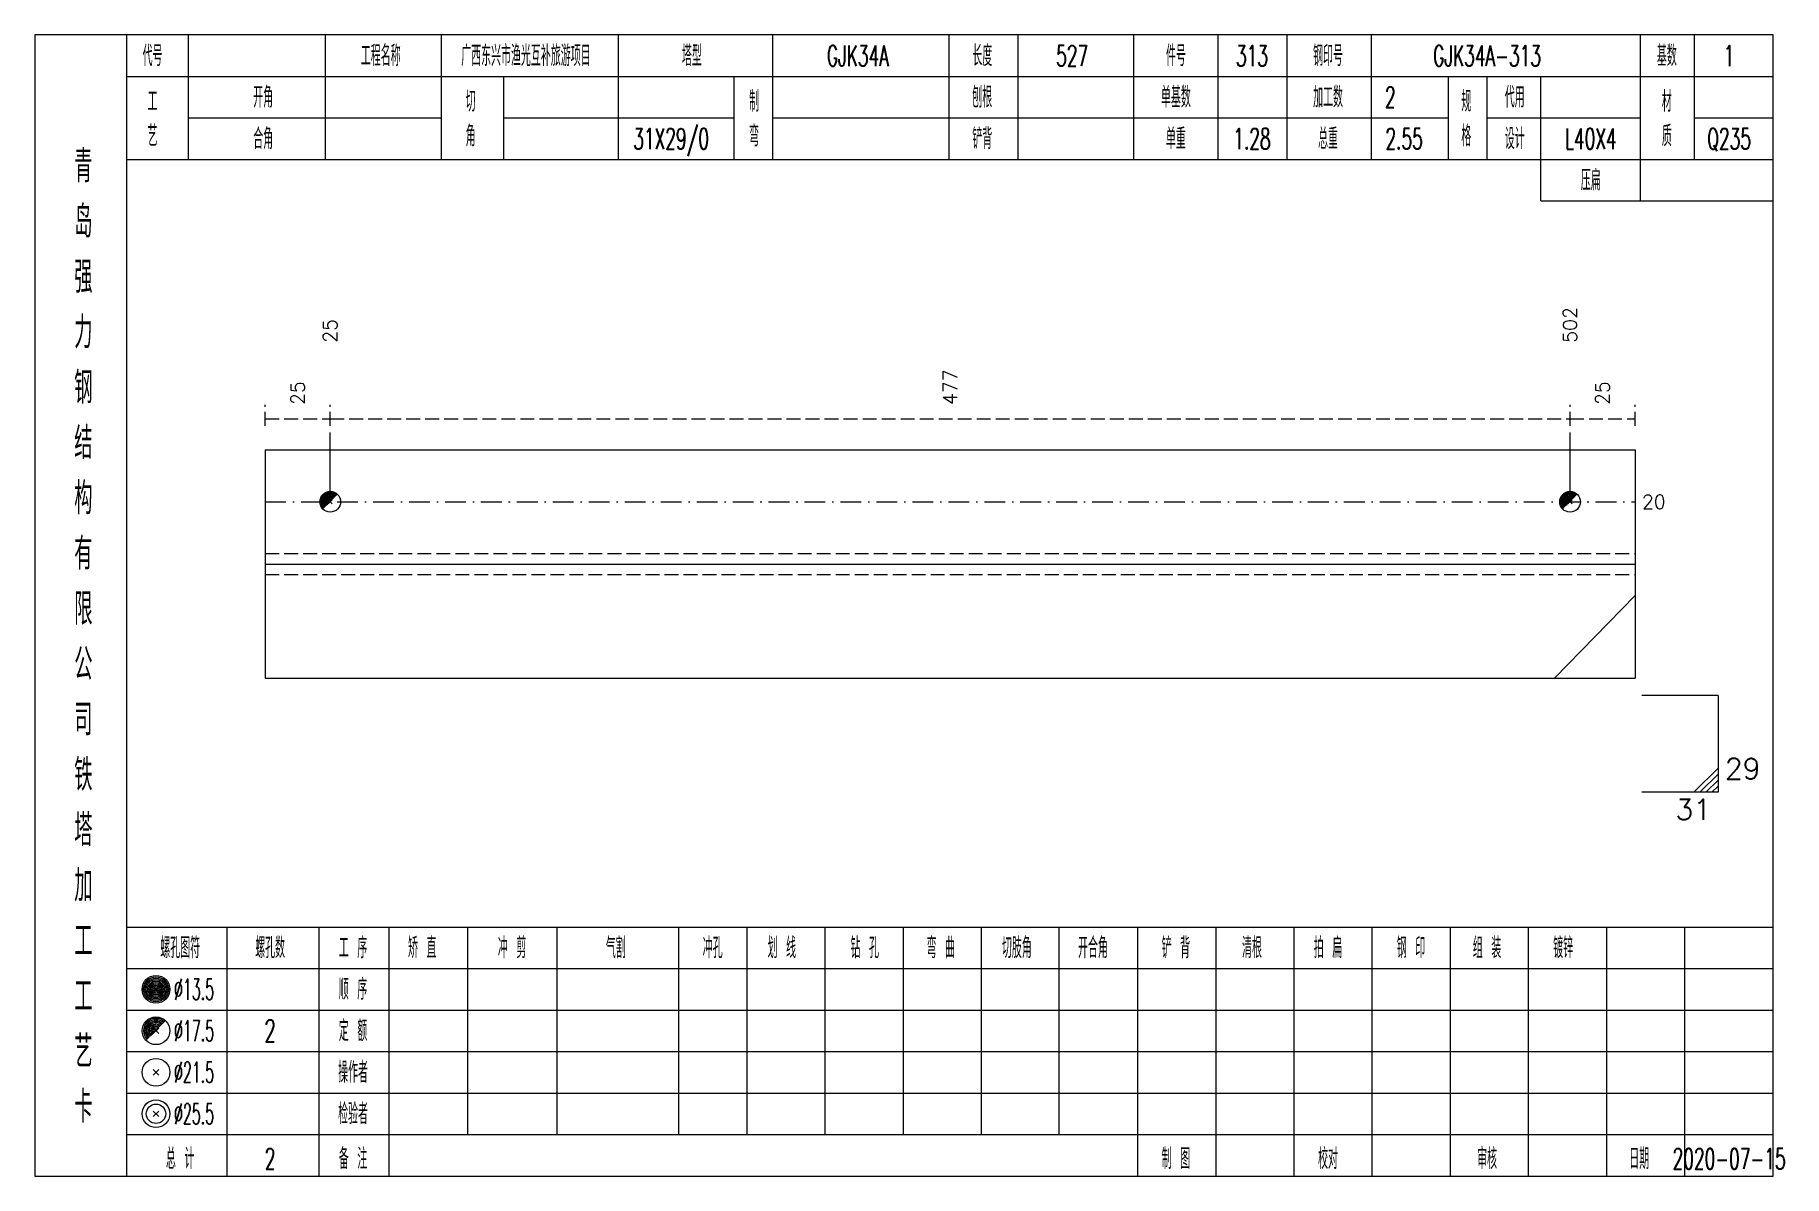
# Model space of a CAD drawing. Extents: x 0 to 2606, y -377 to 6479.
# Drawn here: x 1568.4 to 1821.3, y 5600 to 5765 of the extents above; entities that cross this region are included whole.
import ezdxf
from ezdxf.enums import TextEntityAlignment as Align

# ---------------------------------------------------------------- set-up
doc = ezdxf.new("R2010")
doc.units = 0
doc.header["$MEASUREMENT"] = 0
doc.linetypes.add('一点画线', pattern=[5.2, 3, -1, 0.2, -1])
doc.linetypes.add('虚线', pattern=[2.75, 2, -0.75])
doc.layers.get('0').update_dxf_attribs({"linetype": 'CONTINUOUS', "lineweight": 25})
doc.layers.add('1', color=7, linetype='CONTINUOUS', lineweight=25)
doc.layers.add('4', color=7, linetype='CONTINUOUS', lineweight=25)
doc.styles.get("Standard").update_dxf_attribs({"font": 'simplex.shx', "width": 0.7, "height": 3, "bigfont": 'gbhzfs.shx'})

msp = doc.modelspace()

# ---------------------------------------------------------------- texts
at = {"color": 7, "linetype": 'Continuous', "lineweight": 13}
for s, p in [('502', (1790.4, 5720.5)), ('25', (1611.1, 5720.5))]:
    msp.add_text(s, height=2, rotation=90, dxfattribs=at).set_placement(p, align=Align.MIDDLE_LEFT)
at = {"color": 8, "linetype": 'Continuous', "lineweight": 9}
for s, p in [('25', (1606.4, 5711.5)), ('477', (1700.75, 5711.5)), ('25', (1795.1, 5711.5))]:
    msp.add_text(s, height=2, rotation=90, dxfattribs=at).set_placement(p, align=Align.MIDDLE_LEFT)
at = {"color": 7, "linetype": 'Continuous', "lineweight": 13}
msp.add_text('20', height=2, dxfattribs=at).set_placement((1800.8, 5697.5), align=Align.MIDDLE_LEFT)
msp.add_text('29', height=3, dxfattribs=at).set_placement((1812.8, 5656.5), align=Align.BOTTOM_LEFT)
msp.add_text('31', height=3, dxfattribs=at).set_placement((1810.8, 5654.5), align=Align.TOP_RIGHT)
at = {"layer": '4', "color": 1, "linetype": 'Continuous', "lineweight": 13}
for s, height, width, p in [('代号', 3, 0.6, (1585.4, 5762)), ('工程名称', 3, 0.6, (1618.4, 5762)), ('广西东兴市渔光互补旅游项目', 3, 0.6, (1639.4, 5762)), ('塔型', 3, 0.6, (1663.4, 5762)), ('GJK34A', 3, 0.6, (1687.4, 5762)), ('长度', 3, 0.6, (1705.4, 5762)), ('527', 3, 0.6, (1718.4, 5762)), ('件号', 3, 0.6, (1733.4, 5762)), ('313', 3, 0.6, (1744.4, 5762)), ('钢印号', 3, 0.6, (1755.4, 5762)), ('GJK34A-313', 3, 0.6, (1778.4, 5762)), ('基数', 3, 0.6, (1804.4, 5762)), ('1', 3, 0.6, (1813.4, 5762)), ('开角', 3, 0.6, (1601.4, 5756)), ('切', 3, 0.6, (1631.4, 5755.4)), ('制', 3, 0.6, (1672.4, 5755.4)), ('刨根', 3, 0.6, (1705.4, 5756)), ('单基数', 3, 0.6, (1733.4, 5756)), ('加工数', 3, 0.6, (1755.4, 5756)), ('2', 3, 0.6, (1764.4, 5756)), ('规', 3, 0.6, (1775.4, 5755.4)), ('代用', 3, 0.6, (1782.4, 5756)), ('材', 3, 0.6, (1804.4, 5755.4)), ('工', 3, 0.6, (1585.4, 5755.4)), ('艺', 3, 0.6, (1585.4, 5750.4)), ('角', 3, 0.6, (1631.4, 5750.4)), ('31X29/0', 3, 0.6, (1660.4, 5750)), ('弯', 3, 0.6, (1672.4, 5750.4)), ('格', 3, 0.6, (1775.4, 5750.4)), ('质', 3, 0.6, (1804.4, 5750.4)), ('合角', 3, 0.6, (1601.4, 5750)), ('铲背', 3, 0.6, (1705.4, 5750)), ('单重', 3, 0.6, (1733.4, 5750)), ('1.28', 3, 0.6, (1744.4, 5750)), ('总重', 3, 0.6, (1755.4, 5750)), ('2.55', 3, 0.6, (1766.4, 5750)), ('设计', 3, 0.6, (1782.4, 5750)), ('L40X4', 3, 0.6, (1793.4, 5750)), ('Q235', 3, 0.6, (1813.4, 5750)), ('青', 4.6, 0.8, (1575.4, 5746)), ('压扁', 3, 0.6, (1793.4, 5744)), ('岛', 4.6, 0.8, (1575.4, 5738)), ('强', 4.6, 0.8, (1575.4, 5730)), ('力', 4.6, 0.8, (1575.4, 5722)), ('钢', 4.6, 0.8, (1575.4, 5714)), ('结', 4.6, 0.8, (1575.4, 5706)), ('构', 4.6, 0.8, (1575.4, 5698)), ('有', 4.6, 0.8, (1575.4, 5690)), ('限', 4.6, 0.8, (1575.4, 5682)), ('公', 4.6, 0.8, (1575.4, 5674)), ('司', 4.6, 0.8, (1575.4, 5666)), ('铁', 4.6, 0.8, (1575.4, 5658)), ('塔', 4.6, 0.8, (1575.4, 5650)), ('加', 4.6, 0.8, (1575.4, 5642)), ('工', 4.6, 0.8, (1575.4, 5634)), ('螺孔图符', 3, 0.6, (1589.4, 5633)), ('螺孔数', 3, 0.6, (1602.4, 5633)), ('工 序', 3, 0.6, (1614.4, 5633)), ('矫 直', 3, 0.6, (1624.4, 5633)), ('冲 剪', 3, 0.6, (1637.4, 5633)), ('气割', 3, 0.6, (1652.4, 5633)), ('冲孔', 3, 0.6, (1666.4, 5633)), ('划 线', 3, 0.6, (1676.4, 5633)), ('钻 孔', 3, 0.6, (1688.4, 5633)), ('弯 曲', 3, 0.6, (1699.4, 5633)), ('切肢角', 3, 0.6, (1710.4, 5633)), ('开合角', 3, 0.6, (1721.4, 5633)), ('铲 背', 3, 0.6, (1733.4, 5633)), ('清根', 3, 0.6, (1744.4, 5633)), ('拍 扁', 3, 0.6, (1755.4, 5633)), ('钢 印', 3, 0.6, (1767.4, 5633)), ('组 装', 3, 0.6, (1778.4, 5633)), ('镀锌', 3, 0.6, (1789.4, 5633)), ('工', 4.6, 0.8, (1575.4, 5626)), ('%%C13.5', 3, 0.5, (1591.4, 5627)), ('顺 序', 3, 0.6, (1614.4, 5627)), ('艺', 4.6, 0.8, (1575.4, 5618)), ('%%C17.5', 3, 0.5, (1591.4, 5621)), ('2', 3.2, 0.6, (1602.4, 5621)), ('定 额', 3, 0.6, (1614.4, 5621)), ('%%C21.5', 3, 0.5, (1591.4, 5615)), ('操作者', 3, 0.6, (1614.4, 5615)), ('卡', 4.6, 0.8, (1575.4, 5610)), ('%%C25.5', 3, 0.5, (1591.4, 5609)), ('检验者', 3, 0.6, (1614.4, 5609)), ('总 计', 3, 0.6, (1589.4, 5602.5)), ('2', 3, 0.6, (1602.4, 5602.5)), ('备 注', 3, 0.6, (1614.4, 5602.5)), ('制 图', 3, 0.6, (1733.4, 5602.5)), ('校对', 3, 0.6, (1755.4, 5602.5)), ('审核', 3, 0.6, (1778.4, 5602.5)), ('日期', 3, 0.6, (1800.4, 5602.5)), ('2020-07-15', 3, 0.6, (1813.4, 5602.5))]:
    msp.add_text(s, height=height, dxfattribs=dict(at, width=width)).set_placement(p, align=Align.MIDDLE_CENTER)

# ---------------------------------------------------------------- linework, layer by layer
at = {"color": 8, "linetype": '虚线', "lineweight": 9}
for p, q in [((1601.7, 5708.5), (1601.7, 5711.5)), ((1601.7, 5709.5), (1611.1, 5709.5)), ((1611.1, 5708.5), (1611.1, 5711.5)), ((1611.1, 5708.5), (1611.1, 5711.5)), ((1611.1, 5709.5), (1790.4, 5709.5)), ((1790.4, 5708.5), (1790.4, 5711.5)), ((1790.4, 5708.5), (1790.4, 5711.5)), ((1790.4, 5709.5), (1799.8, 5709.5)), ((1799.8, 5708.5), (1799.8, 5711.5))]:
    msp.add_line(p, q, dxfattribs=at)
at = {"color": 7, "linetype": 'Continuous', "lineweight": 13}
for p, q in [((1611.1, 5697.5), (1611.1, 5707.5)), ((1790.4, 5697.5), (1790.4, 5707.5)), ((1799.8, 5683.96), (1788.15, 5672)), ((1811.8, 5669.5), (1800.8, 5669.5)), ((1811.8, 5669.5), (1811.8, 5655.5)), ((1808.3, 5655.5), (1811.8, 5659)), ((1809.17, 5655.5), (1811.8, 5658.12)), ((1810.05, 5655.5), (1811.8, 5657.25)), ((1810.92, 5655.5), (1811.8, 5656.38)), ((1811.8, 5655.5), (1800.8, 5655.5))]:
    msp.add_line(p, q, dxfattribs=at)
at = {"color": 7, "linetype": 'Continuous', "lineweight": 18}
for p, q in [((1601.7, 5705), (1601.7, 5672)), ((1601.7, 5705), (1799.8, 5705)), ((1799.8, 5705), (1799.8, 5672)), ((1601.7, 5688.5), (1799.8, 5688.5))]:
    msp.add_line(p, q, dxfattribs=at)
at = {"color": 3, "linetype": '一点画线', "lineweight": 13}
msp.add_line((1601.7, 5697.5), (1799.8, 5697.5), dxfattribs=at)
at = {"color": 7, "linetype": 'Continuous', "lineweight": 0}
for p, q in [((1610.8, 5697.2), (1611.4, 5697.8)), ((1610.8, 5697.8), (1611.4, 5697.2)), ((1790.1, 5697.2), (1790.7, 5697.8)), ((1790.1, 5697.8), (1790.7, 5697.2))]:
    msp.add_line(p, q, dxfattribs=at)
at = {"color": 1, "linetype": '虚线', "lineweight": 18}
for p, q in [((1601.7, 5690), (1799.8, 5690)), ((1601.7, 5687), (1799.8, 5687))]:
    msp.add_line(p, q, dxfattribs=at)
at = {"color": 7, "linetype": 'Continuous', "lineweight": 13}
for centre in [(1611.1, 5697.5), (1790.4, 5697.5)]:
    msp.add_circle(centre, 1.5, dxfattribs=at)
for centre, radius in [((1611.1, 5697.5), 1.35), ((1611.1, 5697.5), 1.2), ((1611.1, 5697.5), 1.05), ((1611.1, 5697.5), 0.9), ((1611.1, 5697.5), 0.75), ((1611.1, 5697.5), 0.6), ((1611.1, 5697.5), 0.45), ((1611.1, 5697.5), 0.3), ((1611.1, 5697.5), 0.15), ((1790.4, 5697.5), 1.35), ((1790.4, 5697.5), 1.2), ((1790.4, 5697.5), 1.05), ((1790.4, 5697.5), 0.9), ((1790.4, 5697.5), 0.75), ((1790.4, 5697.5), 0.6), ((1790.4, 5697.5), 0.45), ((1790.4, 5697.5), 0.3), ((1790.4, 5697.5), 0.15)]:
    msp.add_arc(centre, radius, 45, 225, dxfattribs=at)
at = {"layer": '1', "color": 7, "linetype": 'Continuous', "lineweight": 18}
msp.add_line((1601.7, 5672), (1799.8, 5672), dxfattribs=at)
at = {"layer": '4', "color": 1, "linetype": 'Continuous', "lineweight": 18}
for p, q in [((1581.7, 5600), (1581.7, 5765)), ((1590.6, 5747), (1590.6, 5765)), ((1610.4, 5747), (1610.4, 5765)), ((1627.2, 5747), (1627.2, 5765)), ((1652.8, 5747), (1652.8, 5765)), ((1675.1, 5747), (1675.1, 5765)), ((1700.6, 5747), (1700.6, 5765)), ((1710.6, 5747), (1710.6, 5765)), ((1727.3, 5747), (1727.3, 5765)), ((1739.5, 5747), (1739.5, 5765)), ((1749.5, 5747), (1749.5, 5765)), ((1761.7, 5747), (1761.7, 5765)), ((1800.6, 5741), (1800.6, 5765)), ((1808.4, 5747), (1808.4, 5765)), ((1581.7, 5759), (1819.8, 5759)), ((1636.2, 5747), (1636.2, 5759)), ((1669.5, 5747), (1669.5, 5759)), ((1772.8, 5747), (1772.8, 5759)), ((1778.4, 5747), (1778.4, 5759)), ((1786.2, 5741), (1786.2, 5759)), ((1590.6, 5753), (1627.2, 5753)), ((1636.2, 5753), (1669.5, 5753)), ((1675.1, 5753), (1772.8, 5753)), ((1778.4, 5753), (1800.6, 5753)), ((1808.4, 5753), (1819.8, 5753)), ((1581.7, 5747), (1819.8, 5747)), ((1786.2, 5741), (1819.8, 5741)), ((1581.7, 5636), (1819.8, 5636)), ((1596.2, 5600), (1596.2, 5636)), ((1609.5, 5600), (1609.5, 5636)), ((1619.6, 5600), (1619.6, 5636)), ((1631, 5606), (1631, 5636)), ((1643.9, 5606), (1643.9, 5636)), ((1661.5, 5606), (1661.5, 5636)), ((1671.4, 5606), (1671.4, 5636)), ((1682.7, 5606), (1682.7, 5636)), ((1694, 5606), (1694, 5636)), ((1705.3, 5606), (1705.3, 5636)), ((1716.5, 5606), (1716.5, 5636)), ((1727.9, 5606), (1727.9, 5636)), ((1739.2, 5606), (1739.2, 5636)), ((1750.5, 5606), (1750.5, 5636)), ((1761.8, 5606), (1761.8, 5636)), ((1773.1, 5606), (1773.1, 5636)), ((1784.4, 5606), (1784.4, 5636)), ((1795.7, 5606), (1795.7, 5636)), ((1807, 5606), (1807, 5636)), ((1581.7, 5630), (1819.8, 5630)), ((1581.7, 5624), (1819.8, 5624)), ((1581.7, 5618), (1819.8, 5618)), ((1581.7, 5612), (1819.8, 5612)), ((1581.7, 5606), (1819.8, 5606)), ((1727.9, 5600), (1727.9, 5606)), ((1739.2, 5600), (1739.2, 5606)), ((1750.5, 5600), (1750.5, 5606)), ((1761.8, 5600), (1761.8, 5606)), ((1773.1, 5600), (1773.1, 5606)), ((1784.4, 5600), (1784.4, 5606)), ((1795.7, 5600), (1795.7, 5606)), ((1807, 5600), (1807, 5606))]:
    msp.add_line(p, q, dxfattribs=at)
at = {"layer": '4', "color": 7, "linetype": 'Continuous', "lineweight": 13}
for p, q in [((1585.7, 5626.8), (1586.1, 5627.2)), ((1586.1, 5626.8), (1585.7, 5627.2)), ((1585.5, 5614.6), (1586.3, 5615.4)), ((1586.3, 5614.6), (1585.5, 5615.4)), ((1585.5, 5608.6), (1586.3, 5609.4)), ((1586.3, 5608.6), (1585.5, 5609.4))]:
    msp.add_line(p, q, dxfattribs=at)
at = {"layer": '4', "color": 7, "linetype": 'Continuous', "lineweight": 0}
for p, q in [((1585.5, 5620.6), (1586.3, 5621.4)), ((1585.5, 5621.4), (1586.3, 5620.6))]:
    msp.add_line(p, q, dxfattribs=at)
at = {"layer": '4', "color": 1, "linetype": 'Continuous', "lineweight": 18}
msp.add_lwpolyline([(1568.4, 5765), (1568.4, 5600), (1819.8, 5600), (1819.8, 5765)], close=True, dxfattribs=at)
at = {"layer": '4', "color": 7, "linetype": 'Continuous', "lineweight": 13}
for centre, radius in [((1585.9, 5627), 2), ((1585.9, 5627), 1.8), ((1585.9, 5627), 1.6), ((1585.9, 5627), 1.4), ((1585.9, 5627), 1.2), ((1585.9, 5627), 1), ((1585.9, 5627), 0.8), ((1585.9, 5627), 0.6), ((1585.9, 5627), 0.4), ((1585.9, 5627), 0.2), ((1585.9, 5621), 2), ((1585.9, 5615), 2), ((1585.9, 5609), 2), ((1585.9, 5609), 1.4)]:
    msp.add_circle(centre, radius, dxfattribs=at)
for radius in [1.8, 1.6, 1.4, 1.2, 1, 0.8, 0.6, 0.4, 0.2]:
    msp.add_arc((1585.9, 5621), radius, 45, 225, dxfattribs=at)

msp.set_redraw_order([(e.dxf.handle, doc.entitydb.next_handle()) for e in msp.query("TEXT MTEXT ATTDEF DIMENSION ARC_DIMENSION")])  # texts and dimensions are drawn at this point

doc.saveas('drawing.dxf')
